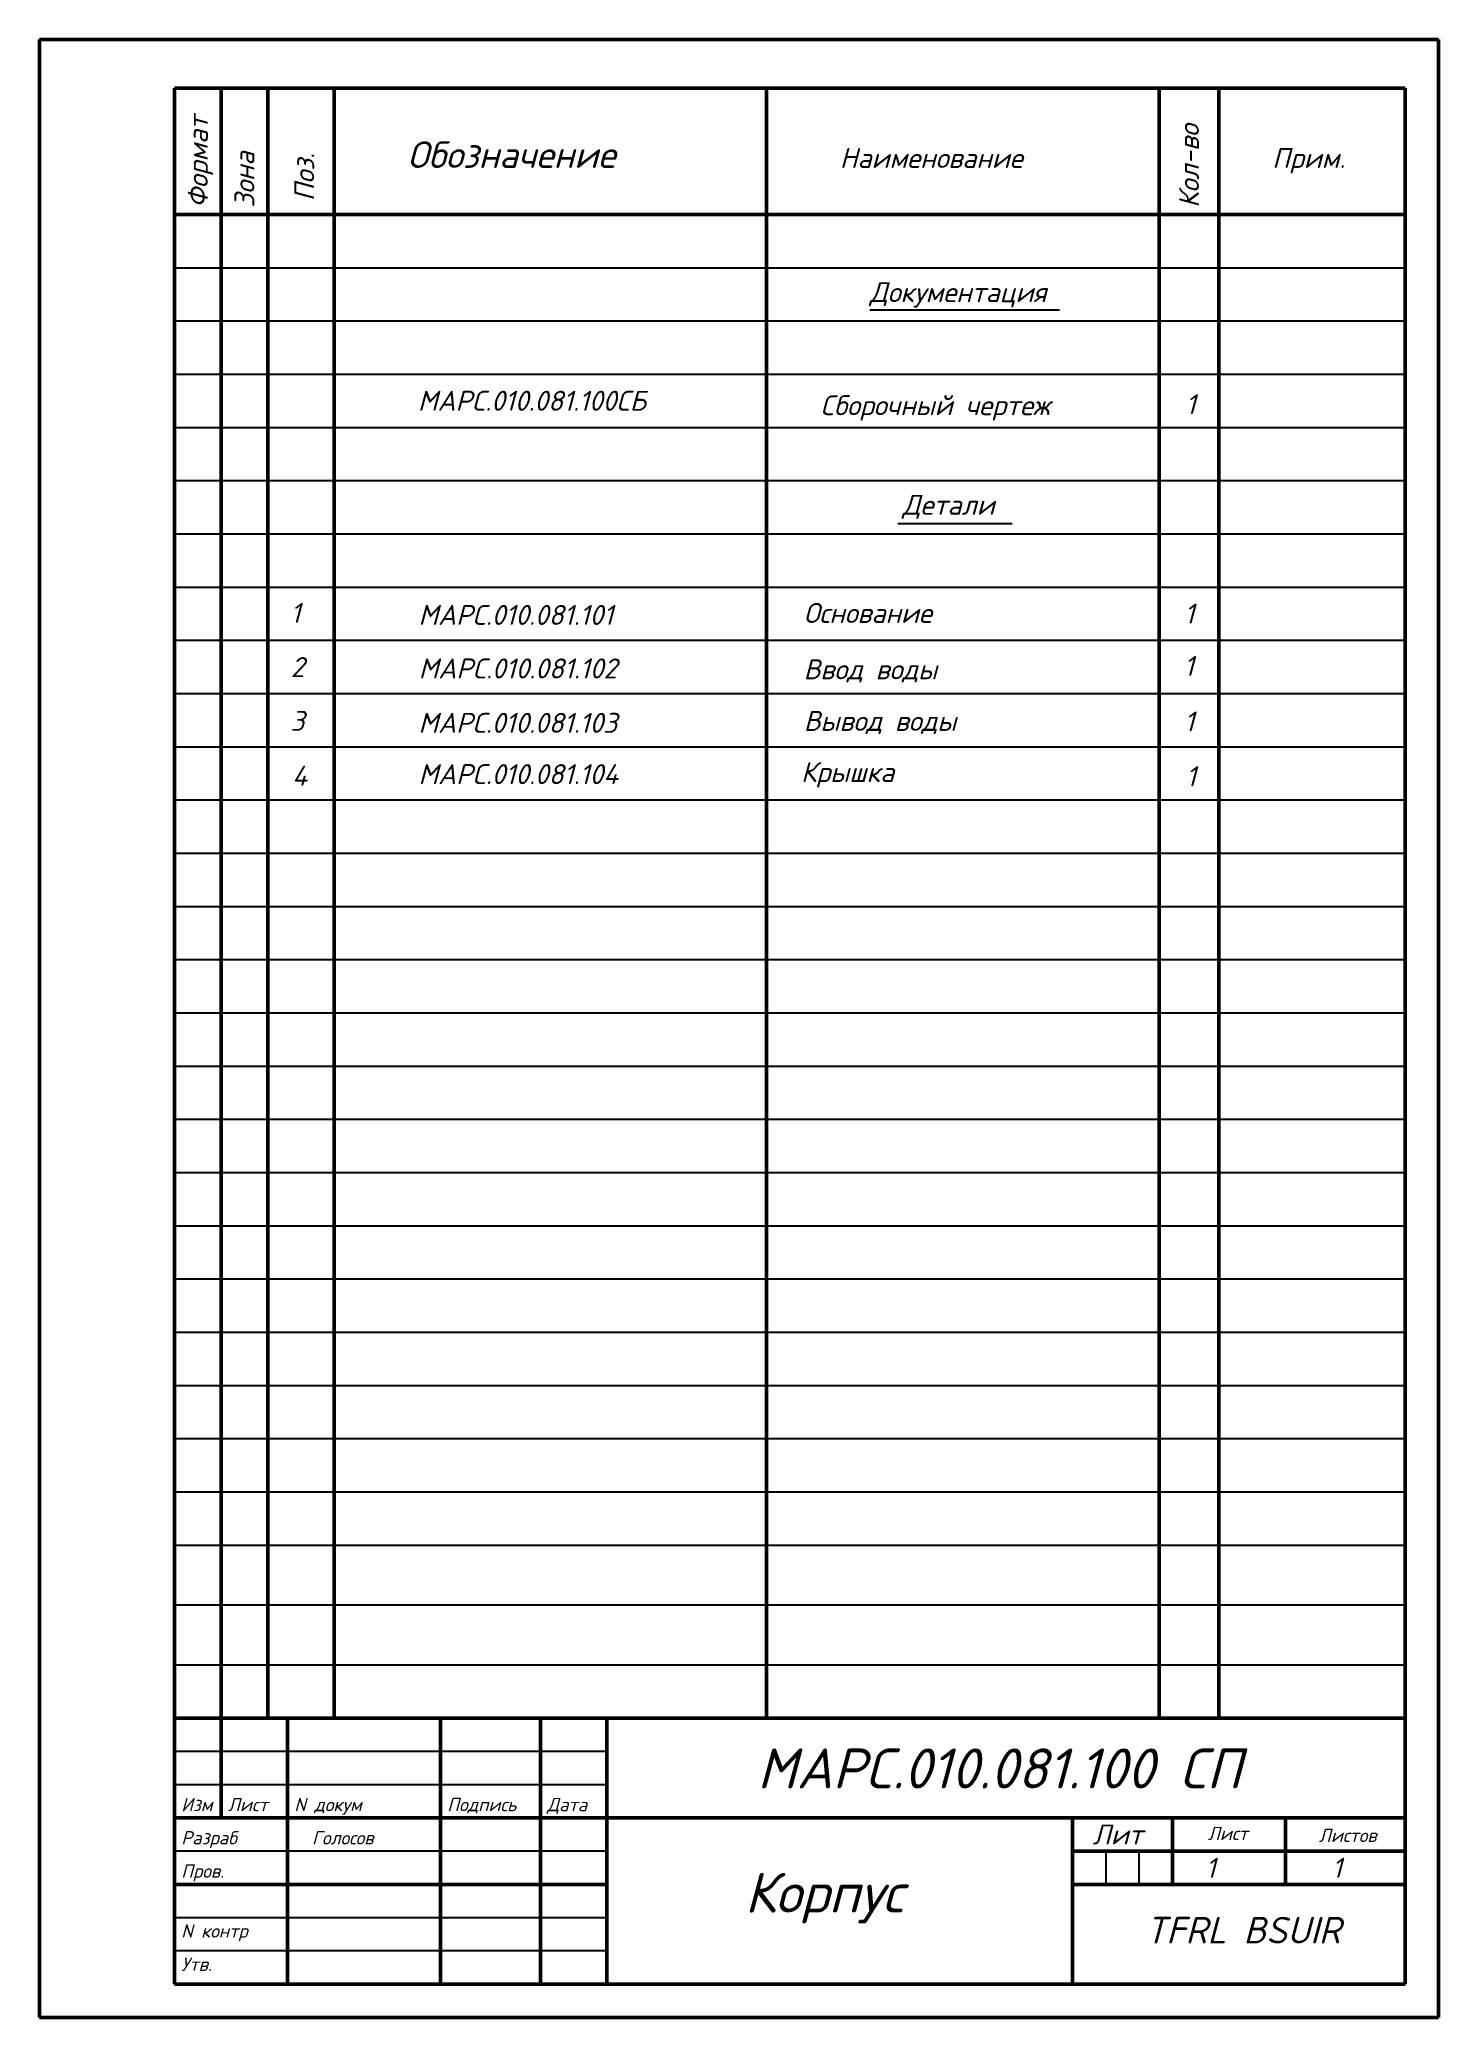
# Model space of a CAD drawing. Header units: millimetres. Extents: x -5427 to 3670, y -5891 to 948.
# Drawn here: x 1586.1 to 1796.4, y -5876.8 to -5579.5 of the extents above; entities that cross this region are included whole.
import ezdxf

# ---------------------------------------------------------------- set-up
doc = ezdxf.new("R2010")
doc.units = ezdxf.units.MM
doc.header["$MEASUREMENT"] = 0
doc.layers.add('Толстые', color=7, linetype='Continuous', lineweight=50)
doc.layers.add('Тонкие', color=140, linetype='Continuous', lineweight=25)
doc.styles.get("Standard").update_dxf_attribs({"font": 'isocpeui.ttf'})
doc.styles.add('TXT', font='isocpeui.ttf')

msp = doc.modelspace()

# ---------------------------------------------------------------- texts
at = {"layer": 'Тонкие', "style": 'TXT'}
for s, p in [('Формат', (1611.436, -5604.806)), ('Кол-во', (1760.436, -5604.806)), ('Зона', (1618.436, -5604.806)), ('Поз.', (1627.436, -5603.806))]:
    msp.add_text(s, height=3, rotation=90, dxfattribs=at).set_placement(p)
for s, height, p in [('Обозначение', 4, (1641.436, -5598.806)), ('Наименование', 3, (1706.436, -5598.806)), ('Прим.', 3, (1771.436, -5598.806)), ('Документация', 3, (1710.931, -5618.974)), ('МАРС.010.081.100СБ', 3, (1643.007, -5635.297)), ('Сборочный чертеж', 3, (1703.538, -5635.972)), ('1', 3, (1758.436, -5635.806)), ('Детали', 3, (1715.847, -5650.942)), ('1', 3, (1623.858, -5667.193)), ('МАРС.010.081.101', 3, (1643.093, -5667.489)), ('Основание', 3, (1701.018, -5667.197)), ('1', 3, (1758.237, -5667.281)), ('2', 3, (1623.902, -5675.329)), ('1', 3, (1758.171, -5675.162)), ('МАРС.010.081.102', 3, (1643.125, -5675.535)), ('Ввод воды', 3, (1700.993, -5675.667)), ('3', 3, (1623.858, -5683.418)), ('МАРС.010.081.103', 3, (1643.093, -5683.713)), ('Вывод воды', 3, (1701.018, -5683.422)), ('1', 3, (1758.237, -5683.506)), ('4', 3, (1624.108, -5691.655)), ('МАРС.010.081.104', 3, (1643.093, -5691.422)), ('Крышка', 3, (1700.597, -5691.116)), ('1', 3, (1758.486, -5691.743)), ('Изм', 2, (1607.436, -5845.806)), ('Лист', 2, (1614.436, -5845.806)), ('N докум', 2, (1624.436, -5845.806)), ('Подпись', 2, (1647.436, -5845.806)), ('Дата', 2, (1662.436, -5845.806)), ('Лит', 3, (1744.436, -5850.806)), ('Разраб', 2, (1607.436, -5850.806)), ('Голосов', 2, (1627.096, -5850.806)), ('Лист', 2, (1761.762, -5850.153)), ('Листов', 2, (1778.441, -5850.443)), ('Пров.', 2, (1607.436, -5855.806)), ('1', 3, (1761.436, -5855.806)), ('1', 3, (1780.436, -5855.806)), ('N контр', 2, (1607.436, -5864.806)), ('Утв.', 2, (1607.436, -5869.806))]:
    msp.add_text(s, height=height, dxfattribs=at).set_placement(p)
at = {"layer": 'Тонкие'}
for s, height, p in [('МАРС.010.081.100 СП', 6, (1694.032, -5842.376)), ('Корпус', 6, (1692.146, -5861.041)), ('TFRL BSUIR', 4, (1752.358, -5865.69))]:
    msp.add_text(s, height=height, dxfattribs=at).set_placement(p)

# ---------------------------------------------------------------- linework, layer by layer
at = {"layer": 'Толстые'}
for p, q in [((1586.136, -5579.506), (1586.136, -5876.806)), ((1796.436, -5579.506), (1586.136, -5579.506)), ((1796.436, -5876.806), (1796.436, -5579.506)), ((1606.436, -5871.806), (1606.436, -5586.806)), ((1791.436, -5586.806), (1606.436, -5586.806)), ((1613.436, -5831.806), (1613.436, -5586.806)), ((1620.436, -5831.806), (1620.436, -5586.806)), ((1630.436, -5831.806), (1630.436, -5586.806)), ((1630.436, -5586.806), (1630.436, -5586.806)), ((1695.436, -5831.806), (1695.436, -5586.806)), ((1754.436, -5831.806), (1754.436, -5586.806)), ((1763.436, -5831.806), (1763.436, -5586.806)), ((1791.436, -5871.806), (1791.436, -5586.806)), ((1606.436, -5605.806), (1791.436, -5605.806)), ((1791.436, -5831.806), (1606.436, -5831.806)), ((1613.436, -5831.806), (1613.436, -5846.806)), ((1623.436, -5831.806), (1623.436, -5871.806)), ((1646.436, -5871.806), (1646.436, -5831.806)), ((1661.436, -5831.806), (1661.436, -5871.806)), ((1671.436, -5831.806), (1671.436, -5871.806)), ((1671.436, -5846.806), (1606.436, -5846.806)), ((1791.436, -5846.806), (1671.436, -5846.806)), ((1741.436, -5871.806), (1741.436, -5846.806)), ((1756.436, -5856.806), (1756.436, -5846.806)), ((1773.436, -5846.806), (1773.436, -5856.806)), ((1741.436, -5851.806), (1791.436, -5851.806)), ((1671.436, -5856.806), (1606.436, -5856.806)), ((1741.436, -5856.806), (1791.436, -5856.806)), ((1741.436, -5856.806), (1741.436, -5856.806)), ((1606.436, -5871.806), (1791.436, -5871.806)), ((1796.436, -5876.806), (1586.136, -5876.806))]:
    msp.add_line(p, q, dxfattribs=at)
at = {"layer": 'Тонкие'}
for p, q in [((1606.436, -5613.806), (1791.436, -5613.806)), ((1606.436, -5621.806), (1791.436, -5621.806)), ((1710.949, -5620.133), (1739.459, -5620.133)), ((1606.436, -5629.806), (1791.436, -5629.806)), ((1606.436, -5637.806), (1791.436, -5637.806)), ((1606.436, -5645.806), (1791.436, -5645.806)), ((1606.436, -5653.806), (1791.436, -5653.806)), ((1715.167, -5652.24), (1732.33, -5652.24)), ((1606.436, -5661.806), (1791.436, -5661.806)), ((1606.436, -5669.806), (1791.436, -5669.806)), ((1606.436, -5669.806), (1791.436, -5669.806)), ((1606.436, -5677.806), (1791.436, -5677.806)), ((1606.436, -5685.806), (1791.436, -5685.806)), ((1606.436, -5693.806), (1791.436, -5693.806)), ((1606.436, -5701.806), (1791.436, -5701.806)), ((1606.436, -5709.806), (1791.436, -5709.806)), ((1606.436, -5717.806), (1791.436, -5717.806)), ((1606.436, -5725.806), (1791.436, -5725.806)), ((1606.436, -5733.806), (1791.436, -5733.806)), ((1606.436, -5741.806), (1791.436, -5741.806)), ((1606.436, -5749.806), (1791.436, -5749.806)), ((1606.436, -5757.806), (1791.436, -5757.806)), ((1606.436, -5765.806), (1791.436, -5765.806)), ((1606.436, -5773.806), (1791.436, -5773.806)), ((1606.436, -5781.806), (1791.436, -5781.806)), ((1606.436, -5789.806), (1791.436, -5789.806)), ((1606.436, -5797.806), (1791.436, -5797.806)), ((1606.436, -5805.806), (1791.436, -5805.806)), ((1606.436, -5814.806), (1791.436, -5814.806)), ((1606.436, -5823.806), (1791.436, -5823.806)), ((1606.436, -5836.806), (1671.436, -5836.806)), ((1606.436, -5841.806), (1671.436, -5841.806)), ((1671.436, -5851.806), (1606.436, -5851.806)), ((1746.436, -5851.806), (1746.436, -5856.806)), ((1751.436, -5856.806), (1751.436, -5851.806)), ((1606.436, -5856.806), (1671.436, -5856.806)), ((1606.436, -5861.806), (1671.436, -5861.806)), ((1671.436, -5866.806), (1606.436, -5866.806))]:
    msp.add_line(p, q, dxfattribs=at)

msp.set_redraw_order([(e.dxf.handle, doc.entitydb.next_handle()) for e in msp.query("TEXT MTEXT ATTDEF DIMENSION ARC_DIMENSION")])  # texts and dimensions are drawn at this point

doc.saveas('drawing.dxf')
